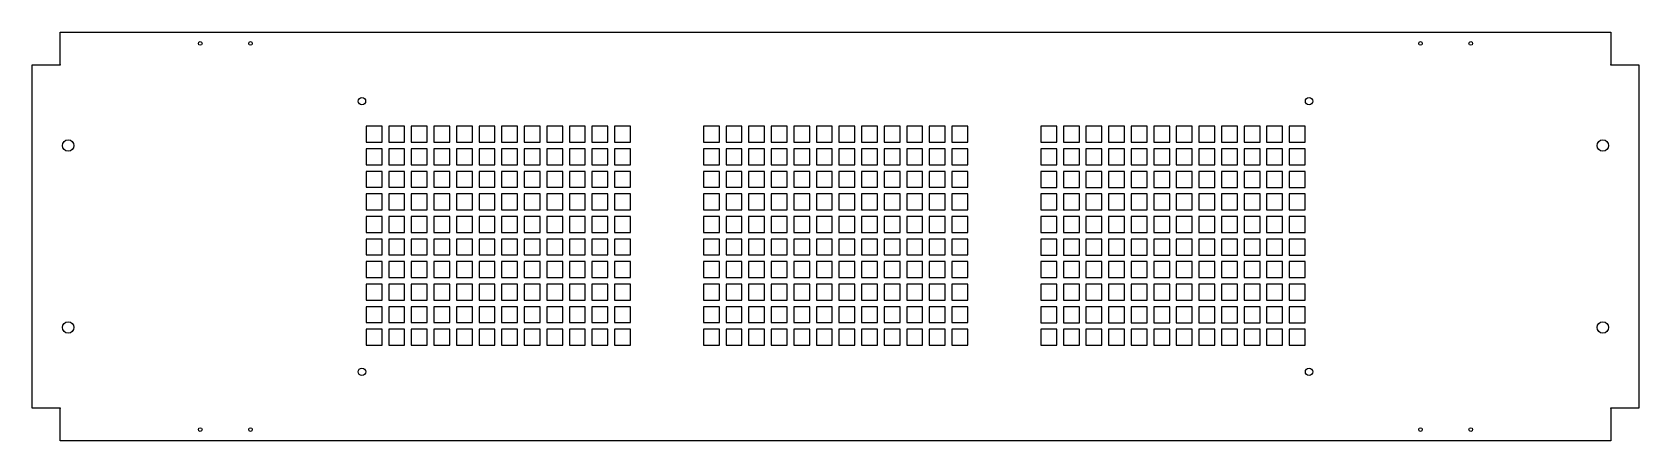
# Model space of a CAD drawing. Header units: inches. Extents: x -22.1 to 22.1, y -5.6 to 5.6.
import ezdxf

# ---------------------------------------------------------------- set-up
doc = ezdxf.new("R2010")
doc.units = ezdxf.units.IN
doc.header["$MEASUREMENT"] = 0

msp = doc.modelspace()

# ---------------------------------------------------------------- linework, layer by layer
at = {"color": 7, "linetype": 'Continuous', "lineweight": 25}
for p, q in [((-21.285, 4.726), (-21.285, 5.619)), ((-21.285, 5.619), (21.285, 5.619)), ((21.285, 5.619), (21.285, 4.726)), ((-22.054, 4.72), (-21.279, 4.72)), ((-22.054, -4.72), (-22.054, 4.72)), ((-21.279, 4.726), (-21.285, 4.726)), ((-21.279, 4.72), (-21.279, 4.726)), ((21.285, 4.726), (21.279, 4.726)), ((21.279, 4.726), (21.279, 4.72)), ((21.279, 4.72), (22.054, 4.72)), ((22.054, 4.72), (22.054, -4.72)), ((-12.448, 3.03), (-12.885, 3.03)), ((-12.885, 3.03), (-12.885, 2.593)), ((-12.448, 2.593), (-12.448, 3.03)), ((-11.828, 3.03), (-12.265, 3.03)), ((-12.265, 3.03), (-12.265, 2.593)), ((-11.828, 2.593), (-11.828, 3.03)), ((-11.208, 3.03), (-11.645, 3.03)), ((-11.645, 3.03), (-11.645, 2.593)), ((-11.208, 2.593), (-11.208, 3.03)), ((-10.588, 3.03), (-11.025, 3.03)), ((-11.025, 3.03), (-11.025, 2.593)), ((-10.588, 2.593), (-10.588, 3.03)), ((-9.968, 3.03), (-10.405, 3.03)), ((-10.405, 3.03), (-10.405, 2.593)), ((-9.968, 2.593), (-9.968, 3.03)), ((-9.348, 3.03), (-9.785, 3.03)), ((-9.785, 3.03), (-9.785, 2.593)), ((-9.348, 2.593), (-9.348, 3.03)), ((-8.728, 3.03), (-9.165, 3.03)), ((-9.165, 3.03), (-9.165, 2.593)), ((-8.728, 2.593), (-8.728, 3.03)), ((-8.108, 3.03), (-8.545, 3.03)), ((-8.545, 3.03), (-8.545, 2.593)), ((-8.108, 2.593), (-8.108, 3.03)), ((-7.488, 3.03), (-7.925, 3.03)), ((-7.925, 3.03), (-7.925, 2.593)), ((-7.488, 2.593), (-7.488, 3.03)), ((-6.868, 3.03), (-7.305, 3.03)), ((-7.305, 3.03), (-7.305, 2.593)), ((-6.868, 2.593), (-6.868, 3.03)), ((-6.248, 3.03), (-6.685, 3.03)), ((-6.685, 3.03), (-6.685, 2.593)), ((-6.248, 2.593), (-6.248, 3.03)), ((-5.628, 3.03), (-6.065, 3.03)), ((-6.065, 3.03), (-6.065, 2.593)), ((-5.628, 2.593), (-5.628, 3.03)), ((-3.188, 3.03), (-3.625, 3.03)), ((-3.625, 3.03), (-3.625, 2.593)), ((-3.188, 2.593), (-3.188, 3.03)), ((-2.568, 3.03), (-3.005, 3.03)), ((-3.005, 3.03), (-3.005, 2.593)), ((-2.568, 2.593), (-2.568, 3.03)), ((-1.948, 3.03), (-2.385, 3.03)), ((-2.385, 3.03), (-2.385, 2.593)), ((-1.948, 2.593), (-1.948, 3.03)), ((-1.328, 3.03), (-1.765, 3.03)), ((-1.765, 3.03), (-1.765, 2.593)), ((-1.328, 2.593), (-1.328, 3.03)), ((-0.708, 3.03), (-1.145, 3.03)), ((-1.145, 3.03), (-1.145, 2.593)), ((-0.708, 2.593), (-0.708, 3.03)), ((-0.088, 3.03), (-0.525, 3.03)), ((-0.525, 3.03), (-0.525, 2.593)), ((-0.088, 2.593), (-0.088, 3.03)), ((0.532, 3.03), (0.095, 3.03)), ((0.095, 3.03), (0.095, 2.593)), ((0.532, 2.593), (0.532, 3.03)), ((1.152, 3.03), (0.715, 3.03)), ((0.715, 3.03), (0.715, 2.593)), ((1.152, 2.593), (1.152, 3.03)), ((1.772, 3.03), (1.335, 3.03)), ((1.335, 3.03), (1.335, 2.593)), ((1.772, 2.593), (1.772, 3.03)), ((2.392, 3.03), (1.955, 3.03)), ((1.955, 3.03), (1.955, 2.593)), ((2.392, 2.593), (2.392, 3.03)), ((3.012, 3.03), (2.575, 3.03)), ((2.575, 3.03), (2.575, 2.593)), ((3.012, 2.593), (3.012, 3.03)), ((3.632, 3.03), (3.195, 3.03)), ((3.195, 3.03), (3.195, 2.593)), ((3.632, 2.593), (3.632, 3.03)), ((5.635, 3.03), (5.635, 2.59)), ((6.075, 3.03), (5.635, 3.03)), ((6.075, 2.59), (6.075, 3.03)), ((6.695, 3.03), (6.255, 3.03)), ((6.255, 3.03), (6.255, 2.59)), ((6.695, 2.59), (6.695, 3.03)), ((7.315, 3.03), (6.875, 3.03)), ((6.875, 3.03), (6.875, 2.59)), ((7.315, 2.59), (7.315, 3.03)), ((7.935, 3.03), (7.495, 3.03)), ((7.495, 3.03), (7.495, 2.59)), ((7.935, 2.59), (7.935, 3.03)), ((8.555, 3.03), (8.115, 3.03)), ((8.115, 3.03), (8.115, 2.59)), ((8.555, 2.59), (8.555, 3.03)), ((9.175, 3.03), (8.735, 3.03)), ((8.735, 3.03), (8.735, 2.59)), ((9.175, 2.59), (9.175, 3.03)), ((9.795, 3.03), (9.355, 3.03)), ((9.355, 3.03), (9.355, 2.59)), ((9.795, 2.59), (9.795, 3.03)), ((10.415, 3.03), (9.975, 3.03)), ((9.975, 3.03), (9.975, 2.59)), ((10.415, 2.59), (10.415, 3.03)), ((11.035, 3.03), (10.595, 3.03)), ((10.595, 3.03), (10.595, 2.59)), ((11.035, 2.59), (11.035, 3.03)), ((11.655, 3.03), (11.215, 3.03)), ((11.215, 3.03), (11.215, 2.59)), ((11.655, 2.59), (11.655, 3.03)), ((12.275, 3.03), (11.835, 3.03)), ((11.835, 3.03), (11.835, 2.59)), ((12.275, 2.59), (12.275, 3.03)), ((12.895, 3.03), (12.455, 3.03)), ((12.455, 3.03), (12.455, 2.59)), ((12.895, 2.59), (12.895, 3.03)), ((-12.885, 2.593), (-12.448, 2.593)), ((-12.448, 2.41), (-12.885, 2.41)), ((-12.885, 2.41), (-12.885, 1.973)), ((-12.448, 1.973), (-12.448, 2.41)), ((-12.265, 2.593), (-11.828, 2.593)), ((-11.828, 2.41), (-12.265, 2.41)), ((-12.265, 2.41), (-12.265, 1.973)), ((-11.828, 1.973), (-11.828, 2.41)), ((-11.645, 2.593), (-11.208, 2.593)), ((-11.208, 2.41), (-11.645, 2.41)), ((-11.645, 2.41), (-11.645, 1.973)), ((-11.208, 1.973), (-11.208, 2.41)), ((-11.025, 2.593), (-10.588, 2.593)), ((-10.588, 2.41), (-11.025, 2.41)), ((-11.025, 2.41), (-11.025, 1.973)), ((-10.588, 1.973), (-10.588, 2.41)), ((-10.405, 2.593), (-9.968, 2.593)), ((-9.968, 2.41), (-10.405, 2.41)), ((-10.405, 2.41), (-10.405, 1.973)), ((-9.968, 1.973), (-9.968, 2.41)), ((-9.785, 2.593), (-9.348, 2.593)), ((-9.348, 2.41), (-9.785, 2.41)), ((-9.785, 2.41), (-9.785, 1.973)), ((-9.348, 1.973), (-9.348, 2.41)), ((-9.165, 2.593), (-8.728, 2.593)), ((-8.728, 2.41), (-9.165, 2.41)), ((-9.165, 2.41), (-9.165, 1.973)), ((-8.728, 1.973), (-8.728, 2.41)), ((-8.545, 2.593), (-8.108, 2.593)), ((-8.108, 2.41), (-8.545, 2.41)), ((-8.545, 2.41), (-8.545, 1.973)), ((-8.108, 1.973), (-8.108, 2.41)), ((-7.925, 2.593), (-7.488, 2.593)), ((-7.488, 2.41), (-7.925, 2.41)), ((-7.925, 2.41), (-7.925, 1.973)), ((-7.488, 1.973), (-7.488, 2.41)), ((-7.305, 2.593), (-6.868, 2.593)), ((-6.868, 2.41), (-7.305, 2.41)), ((-7.305, 2.41), (-7.305, 1.973)), ((-6.868, 1.973), (-6.868, 2.41)), ((-6.685, 2.593), (-6.248, 2.593)), ((-6.248, 2.41), (-6.685, 2.41)), ((-6.685, 2.41), (-6.685, 1.973)), ((-6.248, 1.973), (-6.248, 2.41)), ((-6.065, 2.593), (-5.628, 2.593)), ((-5.628, 2.41), (-6.065, 2.41)), ((-6.065, 2.41), (-6.065, 1.973)), ((-5.628, 1.973), (-5.628, 2.41)), ((-3.625, 2.593), (-3.188, 2.593)), ((-3.188, 2.41), (-3.625, 2.41)), ((-3.625, 2.41), (-3.625, 1.973)), ((-3.188, 1.973), (-3.188, 2.41)), ((-3.005, 2.593), (-2.568, 2.593)), ((-2.568, 2.41), (-3.005, 2.41)), ((-3.005, 2.41), (-3.005, 1.973)), ((-2.568, 1.973), (-2.568, 2.41)), ((-2.385, 2.593), (-1.948, 2.593)), ((-1.948, 2.41), (-2.385, 2.41)), ((-2.385, 2.41), (-2.385, 1.973)), ((-1.948, 1.973), (-1.948, 2.41)), ((-1.765, 2.593), (-1.328, 2.593)), ((-1.328, 2.41), (-1.765, 2.41)), ((-1.765, 2.41), (-1.765, 1.973)), ((-1.328, 1.973), (-1.328, 2.41)), ((-1.145, 2.593), (-0.708, 2.593)), ((-0.708, 2.41), (-1.145, 2.41)), ((-1.145, 2.41), (-1.145, 1.973)), ((-0.708, 1.973), (-0.708, 2.41)), ((-0.525, 2.593), (-0.088, 2.593)), ((-0.088, 2.41), (-0.525, 2.41)), ((-0.525, 2.41), (-0.525, 1.973)), ((-0.088, 1.973), (-0.088, 2.41)), ((0.095, 2.593), (0.532, 2.593)), ((0.532, 2.41), (0.095, 2.41)), ((0.095, 2.41), (0.095, 1.973)), ((0.532, 1.973), (0.532, 2.41)), ((0.715, 2.593), (1.152, 2.593)), ((1.152, 2.41), (0.715, 2.41)), ((0.715, 2.41), (0.715, 1.973)), ((1.152, 1.973), (1.152, 2.41)), ((1.335, 2.593), (1.772, 2.593)), ((1.772, 2.41), (1.335, 2.41)), ((1.335, 2.41), (1.335, 1.973)), ((1.772, 1.973), (1.772, 2.41)), ((1.955, 2.593), (2.392, 2.593)), ((2.392, 2.41), (1.955, 2.41)), ((1.955, 2.41), (1.955, 1.973)), ((2.392, 1.973), (2.392, 2.41)), ((2.575, 2.593), (3.012, 2.593)), ((3.012, 2.41), (2.575, 2.41)), ((2.575, 2.41), (2.575, 1.973)), ((3.012, 1.973), (3.012, 2.41)), ((3.195, 2.593), (3.632, 2.593)), ((3.632, 2.41), (3.195, 2.41)), ((3.195, 2.41), (3.195, 1.973)), ((3.632, 1.973), (3.632, 2.41)), ((5.635, 2.59), (6.075, 2.59)), ((6.075, 2.41), (5.635, 2.41)), ((5.635, 2.41), (5.635, 1.97)), ((6.075, 1.97), (6.075, 2.41)), ((6.255, 2.59), (6.695, 2.59)), ((6.695, 2.41), (6.255, 2.41)), ((6.255, 2.41), (6.255, 1.97)), ((6.695, 1.97), (6.695, 2.41)), ((6.875, 2.59), (7.315, 2.59)), ((7.315, 2.41), (6.875, 2.41)), ((6.875, 2.41), (6.875, 1.97)), ((7.315, 1.97), (7.315, 2.41)), ((7.495, 2.59), (7.935, 2.59)), ((7.935, 2.41), (7.495, 2.41)), ((7.495, 2.41), (7.495, 1.97)), ((7.935, 1.97), (7.935, 2.41)), ((8.115, 2.59), (8.555, 2.59)), ((8.555, 2.41), (8.115, 2.41)), ((8.115, 2.41), (8.115, 1.97)), ((8.555, 1.97), (8.555, 2.41)), ((8.735, 2.59), (9.175, 2.59)), ((9.175, 2.41), (8.735, 2.41)), ((8.735, 2.41), (8.735, 1.97)), ((9.175, 1.97), (9.175, 2.41)), ((9.355, 2.59), (9.795, 2.59)), ((9.795, 2.41), (9.355, 2.41)), ((9.355, 2.41), (9.355, 1.97)), ((9.795, 1.97), (9.795, 2.41)), ((9.975, 2.59), (10.415, 2.59)), ((10.415, 2.41), (9.975, 2.41)), ((9.975, 2.41), (9.975, 1.97)), ((10.415, 1.97), (10.415, 2.41)), ((10.595, 2.59), (11.035, 2.59)), ((11.035, 2.41), (10.595, 2.41)), ((10.595, 2.41), (10.595, 1.97)), ((11.035, 1.97), (11.035, 2.41)), ((11.215, 2.59), (11.655, 2.59)), ((11.655, 2.41), (11.215, 2.41)), ((11.215, 2.41), (11.215, 1.97)), ((11.655, 1.97), (11.655, 2.41)), ((11.835, 2.59), (12.275, 2.59)), ((12.275, 2.41), (11.835, 2.41)), ((11.835, 2.41), (11.835, 1.97)), ((12.275, 1.97), (12.275, 2.41)), ((12.455, 2.59), (12.895, 2.59)), ((12.895, 2.41), (12.455, 2.41)), ((12.455, 2.41), (12.455, 1.97)), ((12.895, 1.97), (12.895, 2.41)), ((-12.885, 1.973), (-12.448, 1.973)), ((-12.448, 1.79), (-12.885, 1.79)), ((-12.885, 1.79), (-12.885, 1.353)), ((-12.448, 1.353), (-12.448, 1.79)), ((-12.265, 1.973), (-11.828, 1.973)), ((-11.828, 1.79), (-12.265, 1.79)), ((-12.265, 1.79), (-12.265, 1.353)), ((-11.828, 1.353), (-11.828, 1.79)), ((-11.645, 1.973), (-11.208, 1.973)), ((-11.208, 1.79), (-11.645, 1.79)), ((-11.645, 1.79), (-11.645, 1.353)), ((-11.208, 1.353), (-11.208, 1.79)), ((-11.025, 1.973), (-10.588, 1.973)), ((-10.588, 1.79), (-11.025, 1.79)), ((-11.025, 1.79), (-11.025, 1.353)), ((-10.588, 1.353), (-10.588, 1.79)), ((-10.405, 1.973), (-9.968, 1.973)), ((-9.968, 1.79), (-10.405, 1.79)), ((-10.405, 1.79), (-10.405, 1.353)), ((-9.968, 1.353), (-9.968, 1.79)), ((-9.785, 1.973), (-9.348, 1.973)), ((-9.348, 1.79), (-9.785, 1.79)), ((-9.785, 1.79), (-9.785, 1.353)), ((-9.348, 1.353), (-9.348, 1.79)), ((-9.165, 1.973), (-8.728, 1.973)), ((-8.728, 1.79), (-9.165, 1.79)), ((-9.165, 1.79), (-9.165, 1.353)), ((-8.728, 1.353), (-8.728, 1.79)), ((-8.545, 1.973), (-8.108, 1.973)), ((-8.108, 1.79), (-8.545, 1.79)), ((-8.545, 1.79), (-8.545, 1.353)), ((-8.108, 1.353), (-8.108, 1.79)), ((-7.925, 1.973), (-7.488, 1.973)), ((-7.488, 1.79), (-7.925, 1.79)), ((-7.925, 1.79), (-7.925, 1.353)), ((-7.488, 1.353), (-7.488, 1.79)), ((-7.305, 1.973), (-6.868, 1.973)), ((-6.868, 1.79), (-7.305, 1.79)), ((-7.305, 1.79), (-7.305, 1.353)), ((-6.868, 1.353), (-6.868, 1.79)), ((-6.685, 1.973), (-6.248, 1.973)), ((-6.248, 1.79), (-6.685, 1.79)), ((-6.685, 1.79), (-6.685, 1.353)), ((-6.248, 1.353), (-6.248, 1.79)), ((-6.065, 1.973), (-5.628, 1.973)), ((-5.628, 1.79), (-6.065, 1.79)), ((-6.065, 1.79), (-6.065, 1.353)), ((-5.628, 1.353), (-5.628, 1.79)), ((-3.625, 1.973), (-3.188, 1.973)), ((-3.188, 1.79), (-3.625, 1.79)), ((-3.625, 1.79), (-3.625, 1.353)), ((-3.188, 1.353), (-3.188, 1.79)), ((-3.005, 1.973), (-2.568, 1.973)), ((-2.568, 1.79), (-3.005, 1.79)), ((-3.005, 1.79), (-3.005, 1.353)), ((-2.568, 1.353), (-2.568, 1.79)), ((-2.385, 1.973), (-1.948, 1.973)), ((-1.948, 1.79), (-2.385, 1.79)), ((-2.385, 1.79), (-2.385, 1.353)), ((-1.948, 1.353), (-1.948, 1.79)), ((-1.765, 1.973), (-1.328, 1.973)), ((-1.328, 1.79), (-1.765, 1.79)), ((-1.765, 1.79), (-1.765, 1.353)), ((-1.328, 1.353), (-1.328, 1.79)), ((-1.145, 1.973), (-0.708, 1.973)), ((-0.708, 1.79), (-1.145, 1.79)), ((-1.145, 1.79), (-1.145, 1.353)), ((-0.708, 1.353), (-0.708, 1.79)), ((-0.525, 1.973), (-0.088, 1.973)), ((-0.088, 1.79), (-0.525, 1.79)), ((-0.525, 1.79), (-0.525, 1.353)), ((-0.088, 1.353), (-0.088, 1.79)), ((0.095, 1.973), (0.532, 1.973)), ((0.532, 1.79), (0.095, 1.79)), ((0.095, 1.79), (0.095, 1.353)), ((0.532, 1.353), (0.532, 1.79)), ((0.715, 1.973), (1.152, 1.973)), ((1.152, 1.79), (0.715, 1.79)), ((0.715, 1.79), (0.715, 1.353)), ((1.152, 1.353), (1.152, 1.79)), ((1.335, 1.973), (1.772, 1.973)), ((1.772, 1.79), (1.335, 1.79)), ((1.335, 1.79), (1.335, 1.353)), ((1.772, 1.353), (1.772, 1.79)), ((1.955, 1.973), (2.392, 1.973)), ((2.392, 1.79), (1.955, 1.79)), ((1.955, 1.79), (1.955, 1.353)), ((2.392, 1.353), (2.392, 1.79)), ((2.575, 1.973), (3.012, 1.973)), ((3.012, 1.79), (2.575, 1.79)), ((2.575, 1.79), (2.575, 1.353)), ((3.012, 1.353), (3.012, 1.79)), ((3.195, 1.973), (3.632, 1.973)), ((3.632, 1.79), (3.195, 1.79)), ((3.195, 1.79), (3.195, 1.353)), ((3.632, 1.353), (3.632, 1.79)), ((5.635, 1.97), (6.075, 1.97)), ((6.075, 1.79), (5.635, 1.79)), ((5.635, 1.79), (5.635, 1.35)), ((6.075, 1.35), (6.075, 1.79)), ((6.255, 1.97), (6.695, 1.97)), ((6.695, 1.79), (6.255, 1.79)), ((6.255, 1.79), (6.255, 1.35)), ((6.695, 1.35), (6.695, 1.79)), ((6.875, 1.97), (7.315, 1.97)), ((7.315, 1.79), (6.875, 1.79)), ((6.875, 1.79), (6.875, 1.35)), ((7.315, 1.35), (7.315, 1.79)), ((7.495, 1.97), (7.935, 1.97)), ((7.935, 1.79), (7.495, 1.79)), ((7.495, 1.79), (7.495, 1.35)), ((7.935, 1.35), (7.935, 1.79)), ((8.115, 1.97), (8.555, 1.97)), ((8.555, 1.79), (8.115, 1.79)), ((8.115, 1.79), (8.115, 1.35)), ((8.555, 1.35), (8.555, 1.79)), ((8.735, 1.97), (9.175, 1.97)), ((9.175, 1.79), (8.735, 1.79)), ((8.735, 1.79), (8.735, 1.35)), ((9.175, 1.35), (9.175, 1.79)), ((9.355, 1.97), (9.795, 1.97)), ((9.795, 1.79), (9.355, 1.79)), ((9.355, 1.79), (9.355, 1.35)), ((9.795, 1.35), (9.795, 1.79)), ((9.975, 1.97), (10.415, 1.97)), ((10.415, 1.79), (9.975, 1.79)), ((9.975, 1.79), (9.975, 1.35)), ((10.415, 1.35), (10.415, 1.79)), ((10.595, 1.97), (11.035, 1.97)), ((11.035, 1.79), (10.595, 1.79)), ((10.595, 1.79), (10.595, 1.35)), ((11.035, 1.35), (11.035, 1.79)), ((11.215, 1.97), (11.655, 1.97)), ((11.655, 1.79), (11.215, 1.79)), ((11.215, 1.79), (11.215, 1.35)), ((11.655, 1.35), (11.655, 1.79)), ((11.835, 1.97), (12.275, 1.97)), ((12.275, 1.79), (11.835, 1.79)), ((11.835, 1.79), (11.835, 1.35)), ((12.275, 1.35), (12.275, 1.79)), ((12.455, 1.97), (12.895, 1.97)), ((12.895, 1.79), (12.455, 1.79)), ((12.455, 1.79), (12.455, 1.35)), ((12.895, 1.35), (12.895, 1.79)), ((-12.885, 1.353), (-12.448, 1.353)), ((-12.265, 1.353), (-11.828, 1.353)), ((-11.645, 1.353), (-11.208, 1.353)), ((-11.025, 1.353), (-10.588, 1.353)), ((-10.405, 1.353), (-9.968, 1.353)), ((-9.785, 1.353), (-9.348, 1.353)), ((-9.165, 1.353), (-8.728, 1.353)), ((-8.545, 1.353), (-8.108, 1.353)), ((-7.925, 1.353), (-7.488, 1.353)), ((-7.305, 1.353), (-6.868, 1.353)), ((-6.685, 1.353), (-6.248, 1.353)), ((-6.065, 1.353), (-5.628, 1.353)), ((-3.625, 1.353), (-3.188, 1.353)), ((-3.005, 1.353), (-2.568, 1.353)), ((-2.385, 1.353), (-1.948, 1.353)), ((-1.765, 1.353), (-1.328, 1.353)), ((-1.145, 1.353), (-0.708, 1.353)), ((-0.525, 1.353), (-0.088, 1.353)), ((0.095, 1.353), (0.532, 1.353)), ((0.715, 1.353), (1.152, 1.353)), ((1.335, 1.353), (1.772, 1.353)), ((1.955, 1.353), (2.392, 1.353)), ((2.575, 1.353), (3.012, 1.353)), ((3.195, 1.353), (3.632, 1.353)), ((5.635, 1.35), (6.075, 1.35)), ((6.255, 1.35), (6.695, 1.35)), ((6.875, 1.35), (7.315, 1.35)), ((7.495, 1.35), (7.935, 1.35)), ((8.115, 1.35), (8.555, 1.35)), ((8.735, 1.35), (9.175, 1.35)), ((9.355, 1.35), (9.795, 1.35)), ((9.975, 1.35), (10.415, 1.35)), ((10.595, 1.35), (11.035, 1.35)), ((11.215, 1.35), (11.655, 1.35)), ((11.835, 1.35), (12.275, 1.35)), ((12.455, 1.35), (12.895, 1.35)), ((-12.448, 1.17), (-12.885, 1.17)), ((-12.885, 1.17), (-12.885, 0.733)), ((-12.448, 0.733), (-12.448, 1.17)), ((-11.828, 1.17), (-12.265, 1.17)), ((-12.265, 1.17), (-12.265, 0.733)), ((-11.828, 0.733), (-11.828, 1.17)), ((-11.208, 1.17), (-11.645, 1.17)), ((-11.645, 1.17), (-11.645, 0.733)), ((-11.208, 0.733), (-11.208, 1.17)), ((-10.588, 1.17), (-11.025, 1.17)), ((-11.025, 1.17), (-11.025, 0.733)), ((-10.588, 0.733), (-10.588, 1.17)), ((-9.968, 1.17), (-10.405, 1.17)), ((-10.405, 1.17), (-10.405, 0.733)), ((-9.968, 0.733), (-9.968, 1.17)), ((-9.348, 1.17), (-9.785, 1.17)), ((-9.785, 1.17), (-9.785, 0.733)), ((-9.348, 0.733), (-9.348, 1.17)), ((-8.728, 1.17), (-9.165, 1.17)), ((-9.165, 1.17), (-9.165, 0.733)), ((-8.728, 0.733), (-8.728, 1.17)), ((-8.108, 1.17), (-8.545, 1.17)), ((-8.545, 1.17), (-8.545, 0.733)), ((-8.108, 0.733), (-8.108, 1.17)), ((-7.488, 1.17), (-7.925, 1.17)), ((-7.925, 1.17), (-7.925, 0.733)), ((-7.488, 0.733), (-7.488, 1.17)), ((-6.868, 1.17), (-7.305, 1.17)), ((-7.305, 1.17), (-7.305, 0.733)), ((-6.868, 0.733), (-6.868, 1.17)), ((-6.248, 1.17), (-6.685, 1.17)), ((-6.685, 1.17), (-6.685, 0.733)), ((-6.248, 0.733), (-6.248, 1.17)), ((-5.628, 1.17), (-6.065, 1.17)), ((-6.065, 1.17), (-6.065, 0.733)), ((-5.628, 0.733), (-5.628, 1.17)), ((-3.188, 1.17), (-3.625, 1.17)), ((-3.625, 1.17), (-3.625, 0.733)), ((-3.188, 0.733), (-3.188, 1.17)), ((-2.568, 1.17), (-3.005, 1.17)), ((-3.005, 1.17), (-3.005, 0.733)), ((-2.568, 0.733), (-2.568, 1.17)), ((-1.948, 1.17), (-2.385, 1.17)), ((-2.385, 1.17), (-2.385, 0.733)), ((-1.948, 0.733), (-1.948, 1.17)), ((-1.328, 1.17), (-1.765, 1.17)), ((-1.765, 1.17), (-1.765, 0.733)), ((-1.328, 0.733), (-1.328, 1.17)), ((-0.708, 1.17), (-1.145, 1.17)), ((-1.145, 1.17), (-1.145, 0.733)), ((-0.708, 0.733), (-0.708, 1.17)), ((-0.088, 1.17), (-0.525, 1.17)), ((-0.525, 1.17), (-0.525, 0.733)), ((-0.088, 0.733), (-0.088, 1.17)), ((0.532, 1.17), (0.095, 1.17)), ((0.095, 1.17), (0.095, 0.733)), ((0.532, 0.733), (0.532, 1.17)), ((1.152, 1.17), (0.715, 1.17)), ((0.715, 1.17), (0.715, 0.733)), ((1.152, 0.733), (1.152, 1.17)), ((1.772, 1.17), (1.335, 1.17)), ((1.335, 1.17), (1.335, 0.733)), ((1.772, 0.733), (1.772, 1.17)), ((2.392, 1.17), (1.955, 1.17)), ((1.955, 1.17), (1.955, 0.733)), ((2.392, 0.733), (2.392, 1.17)), ((3.012, 1.17), (2.575, 1.17)), ((2.575, 1.17), (2.575, 0.733)), ((3.012, 0.733), (3.012, 1.17)), ((3.632, 1.17), (3.195, 1.17)), ((3.195, 1.17), (3.195, 0.733)), ((3.632, 0.733), (3.632, 1.17)), ((6.075, 1.17), (5.635, 1.17)), ((5.635, 1.17), (5.635, 0.73)), ((6.075, 0.73), (6.075, 1.17)), ((6.695, 1.17), (6.255, 1.17)), ((6.255, 1.17), (6.255, 0.73)), ((6.695, 0.73), (6.695, 1.17)), ((7.315, 1.17), (6.875, 1.17)), ((6.875, 1.17), (6.875, 0.73)), ((7.315, 0.73), (7.315, 1.17)), ((7.935, 1.17), (7.495, 1.17)), ((7.495, 1.17), (7.495, 0.73)), ((7.935, 0.73), (7.935, 1.17)), ((8.555, 1.17), (8.115, 1.17)), ((8.115, 1.17), (8.115, 0.73)), ((8.555, 0.73), (8.555, 1.17)), ((9.175, 1.17), (8.735, 1.17)), ((8.735, 1.17), (8.735, 0.73)), ((9.175, 0.73), (9.175, 1.17)), ((9.795, 1.17), (9.355, 1.17)), ((9.355, 1.17), (9.355, 0.73)), ((9.795, 0.73), (9.795, 1.17)), ((10.415, 1.17), (9.975, 1.17)), ((9.975, 1.17), (9.975, 0.73)), ((10.415, 0.73), (10.415, 1.17)), ((11.035, 1.17), (10.595, 1.17)), ((10.595, 1.17), (10.595, 0.73)), ((11.035, 0.73), (11.035, 1.17)), ((11.655, 1.17), (11.215, 1.17)), ((11.215, 1.17), (11.215, 0.73)), ((11.655, 0.73), (11.655, 1.17)), ((12.275, 1.17), (11.835, 1.17)), ((11.835, 1.17), (11.835, 0.73)), ((12.275, 0.73), (12.275, 1.17)), ((12.895, 1.17), (12.455, 1.17)), ((12.455, 1.17), (12.455, 0.73)), ((12.895, 0.73), (12.895, 1.17)), ((-12.885, 0.733), (-12.448, 0.733)), ((-12.448, 0.55), (-12.885, 0.55)), ((-12.885, 0.55), (-12.885, 0.113)), ((-12.448, 0.113), (-12.448, 0.55)), ((-12.265, 0.733), (-11.828, 0.733)), ((-11.828, 0.55), (-12.265, 0.55)), ((-12.265, 0.55), (-12.265, 0.113)), ((-11.828, 0.113), (-11.828, 0.55)), ((-11.645, 0.733), (-11.208, 0.733)), ((-11.208, 0.55), (-11.645, 0.55)), ((-11.645, 0.55), (-11.645, 0.113)), ((-11.208, 0.113), (-11.208, 0.55)), ((-11.025, 0.733), (-10.588, 0.733)), ((-10.588, 0.55), (-11.025, 0.55)), ((-11.025, 0.55), (-11.025, 0.113)), ((-10.588, 0.113), (-10.588, 0.55)), ((-10.405, 0.733), (-9.968, 0.733)), ((-9.968, 0.55), (-10.405, 0.55)), ((-10.405, 0.55), (-10.405, 0.113)), ((-9.968, 0.113), (-9.968, 0.55)), ((-9.785, 0.733), (-9.348, 0.733)), ((-9.348, 0.55), (-9.785, 0.55)), ((-9.785, 0.55), (-9.785, 0.113)), ((-9.348, 0.113), (-9.348, 0.55)), ((-9.165, 0.733), (-8.728, 0.733)), ((-8.728, 0.55), (-9.165, 0.55)), ((-9.165, 0.55), (-9.165, 0.113)), ((-8.728, 0.113), (-8.728, 0.55)), ((-8.545, 0.733), (-8.108, 0.733)), ((-8.108, 0.55), (-8.545, 0.55)), ((-8.545, 0.55), (-8.545, 0.113)), ((-8.108, 0.113), (-8.108, 0.55)), ((-7.925, 0.733), (-7.488, 0.733)), ((-7.488, 0.55), (-7.925, 0.55)), ((-7.925, 0.55), (-7.925, 0.113)), ((-7.488, 0.113), (-7.488, 0.55)), ((-7.305, 0.733), (-6.868, 0.733)), ((-6.868, 0.55), (-7.305, 0.55)), ((-7.305, 0.55), (-7.305, 0.113)), ((-6.868, 0.113), (-6.868, 0.55)), ((-6.685, 0.733), (-6.248, 0.733)), ((-6.248, 0.55), (-6.685, 0.55)), ((-6.685, 0.55), (-6.685, 0.113)), ((-6.248, 0.113), (-6.248, 0.55)), ((-6.065, 0.733), (-5.628, 0.733)), ((-5.628, 0.55), (-6.065, 0.55)), ((-6.065, 0.55), (-6.065, 0.113)), ((-5.628, 0.113), (-5.628, 0.55)), ((-3.625, 0.733), (-3.188, 0.733)), ((-3.188, 0.55), (-3.625, 0.55)), ((-3.625, 0.55), (-3.625, 0.113)), ((-3.188, 0.113), (-3.188, 0.55)), ((-3.005, 0.733), (-2.568, 0.733)), ((-2.568, 0.55), (-3.005, 0.55)), ((-3.005, 0.55), (-3.005, 0.113)), ((-2.568, 0.113), (-2.568, 0.55)), ((-2.385, 0.733), (-1.948, 0.733)), ((-1.948, 0.55), (-2.385, 0.55)), ((-2.385, 0.55), (-2.385, 0.113)), ((-1.948, 0.113), (-1.948, 0.55)), ((-1.765, 0.733), (-1.328, 0.733)), ((-1.328, 0.55), (-1.765, 0.55)), ((-1.765, 0.55), (-1.765, 0.113)), ((-1.328, 0.113), (-1.328, 0.55)), ((-1.145, 0.733), (-0.708, 0.733)), ((-0.708, 0.55), (-1.145, 0.55)), ((-1.145, 0.55), (-1.145, 0.113)), ((-0.708, 0.113), (-0.708, 0.55)), ((-0.525, 0.733), (-0.088, 0.733)), ((-0.088, 0.55), (-0.525, 0.55)), ((-0.525, 0.55), (-0.525, 0.113)), ((-0.088, 0.113), (-0.088, 0.55)), ((0.095, 0.733), (0.532, 0.733)), ((0.532, 0.55), (0.095, 0.55)), ((0.095, 0.55), (0.095, 0.113)), ((0.532, 0.113), (0.532, 0.55)), ((0.715, 0.733), (1.152, 0.733)), ((1.152, 0.55), (0.715, 0.55)), ((0.715, 0.55), (0.715, 0.113)), ((1.152, 0.113), (1.152, 0.55)), ((1.335, 0.733), (1.772, 0.733)), ((1.772, 0.55), (1.335, 0.55)), ((1.335, 0.55), (1.335, 0.113)), ((1.772, 0.113), (1.772, 0.55)), ((1.955, 0.733), (2.392, 0.733)), ((2.392, 0.55), (1.955, 0.55)), ((1.955, 0.55), (1.955, 0.113)), ((2.392, 0.113), (2.392, 0.55)), ((2.575, 0.733), (3.012, 0.733)), ((3.012, 0.55), (2.575, 0.55)), ((2.575, 0.55), (2.575, 0.113)), ((3.012, 0.113), (3.012, 0.55)), ((3.195, 0.733), (3.632, 0.733)), ((3.632, 0.55), (3.195, 0.55)), ((3.195, 0.55), (3.195, 0.113)), ((3.632, 0.113), (3.632, 0.55)), ((5.635, 0.73), (6.075, 0.73)), ((6.075, 0.55), (5.635, 0.55)), ((5.635, 0.55), (5.635, 0.11)), ((6.075, 0.11), (6.075, 0.55)), ((6.255, 0.73), (6.695, 0.73)), ((6.695, 0.55), (6.255, 0.55)), ((6.255, 0.55), (6.255, 0.11)), ((6.695, 0.11), (6.695, 0.55)), ((6.875, 0.73), (7.315, 0.73)), ((7.315, 0.55), (6.875, 0.55)), ((6.875, 0.55), (6.875, 0.11)), ((7.315, 0.11), (7.315, 0.55)), ((7.495, 0.73), (7.935, 0.73)), ((7.935, 0.55), (7.495, 0.55)), ((7.495, 0.55), (7.495, 0.11)), ((7.935, 0.11), (7.935, 0.55)), ((8.115, 0.73), (8.555, 0.73)), ((8.555, 0.55), (8.115, 0.55)), ((8.115, 0.55), (8.115, 0.11)), ((8.555, 0.11), (8.555, 0.55)), ((8.735, 0.73), (9.175, 0.73)), ((9.175, 0.55), (8.735, 0.55)), ((8.735, 0.55), (8.735, 0.11)), ((9.175, 0.11), (9.175, 0.55)), ((9.355, 0.73), (9.795, 0.73)), ((9.795, 0.55), (9.355, 0.55)), ((9.355, 0.55), (9.355, 0.11)), ((9.795, 0.11), (9.795, 0.55)), ((9.975, 0.73), (10.415, 0.73)), ((10.415, 0.55), (9.975, 0.55)), ((9.975, 0.55), (9.975, 0.11)), ((10.415, 0.11), (10.415, 0.55)), ((10.595, 0.73), (11.035, 0.73)), ((11.035, 0.55), (10.595, 0.55)), ((10.595, 0.55), (10.595, 0.11)), ((11.035, 0.11), (11.035, 0.55)), ((11.215, 0.73), (11.655, 0.73)), ((11.655, 0.55), (11.215, 0.55)), ((11.215, 0.55), (11.215, 0.11)), ((11.655, 0.11), (11.655, 0.55)), ((11.835, 0.73), (12.275, 0.73)), ((12.275, 0.55), (11.835, 0.55)), ((11.835, 0.55), (11.835, 0.11)), ((12.275, 0.11), (12.275, 0.55)), ((12.455, 0.73), (12.895, 0.73)), ((12.895, 0.55), (12.455, 0.55)), ((12.455, 0.55), (12.455, 0.11)), ((12.895, 0.11), (12.895, 0.55)), ((-12.885, 0.113), (-12.448, 0.113)), ((-12.265, 0.113), (-11.828, 0.113)), ((-11.645, 0.113), (-11.208, 0.113)), ((-11.025, 0.113), (-10.588, 0.113)), ((-10.405, 0.113), (-9.968, 0.113)), ((-9.785, 0.113), (-9.348, 0.113)), ((-9.165, 0.113), (-8.728, 0.113)), ((-8.545, 0.113), (-8.108, 0.113)), ((-7.925, 0.113), (-7.488, 0.113)), ((-7.305, 0.113), (-6.868, 0.113)), ((-6.685, 0.113), (-6.248, 0.113)), ((-6.065, 0.113), (-5.628, 0.113)), ((-3.625, 0.113), (-3.188, 0.113)), ((-3.005, 0.113), (-2.568, 0.113)), ((-2.385, 0.113), (-1.948, 0.113)), ((-1.765, 0.113), (-1.328, 0.113)), ((-1.145, 0.113), (-0.708, 0.113)), ((-0.525, 0.113), (-0.088, 0.113)), ((0.095, 0.113), (0.532, 0.113)), ((0.715, 0.113), (1.152, 0.113)), ((1.335, 0.113), (1.772, 0.113)), ((1.955, 0.113), (2.392, 0.113)), ((2.575, 0.113), (3.012, 0.113)), ((3.195, 0.113), (3.632, 0.113)), ((5.635, 0.11), (6.075, 0.11)), ((6.255, 0.11), (6.695, 0.11)), ((6.875, 0.11), (7.315, 0.11)), ((7.495, 0.11), (7.935, 0.11)), ((8.115, 0.11), (8.555, 0.11)), ((8.735, 0.11), (9.175, 0.11)), ((9.355, 0.11), (9.795, 0.11)), ((9.975, 0.11), (10.415, 0.11)), ((10.595, 0.11), (11.035, 0.11)), ((11.215, 0.11), (11.655, 0.11)), ((11.835, 0.11), (12.275, 0.11)), ((12.455, 0.11), (12.895, 0.11)), ((-12.448, -0.07), (-12.885, -0.07)), ((-12.885, -0.07), (-12.885, -0.507)), ((-12.448, -0.507), (-12.448, -0.07)), ((-11.828, -0.07), (-12.265, -0.07)), ((-12.265, -0.07), (-12.265, -0.507)), ((-11.828, -0.507), (-11.828, -0.07)), ((-11.208, -0.07), (-11.645, -0.07)), ((-11.645, -0.07), (-11.645, -0.507)), ((-11.208, -0.507), (-11.208, -0.07)), ((-10.588, -0.07), (-11.025, -0.07)), ((-11.025, -0.07), (-11.025, -0.507)), ((-10.588, -0.507), (-10.588, -0.07)), ((-9.968, -0.07), (-10.405, -0.07)), ((-10.405, -0.07), (-10.405, -0.507)), ((-9.968, -0.507), (-9.968, -0.07)), ((-9.348, -0.07), (-9.785, -0.07)), ((-9.785, -0.07), (-9.785, -0.507)), ((-9.348, -0.507), (-9.348, -0.07)), ((-8.728, -0.07), (-9.165, -0.07)), ((-9.165, -0.07), (-9.165, -0.507)), ((-8.728, -0.507), (-8.728, -0.07)), ((-8.108, -0.07), (-8.545, -0.07)), ((-8.545, -0.07), (-8.545, -0.507)), ((-8.108, -0.507), (-8.108, -0.07)), ((-7.488, -0.07), (-7.925, -0.07)), ((-7.925, -0.07), (-7.925, -0.507)), ((-7.488, -0.507), (-7.488, -0.07)), ((-6.868, -0.07), (-7.305, -0.07)), ((-7.305, -0.07), (-7.305, -0.507)), ((-6.868, -0.507), (-6.868, -0.07)), ((-6.248, -0.07), (-6.685, -0.07)), ((-6.685, -0.07), (-6.685, -0.507)), ((-6.248, -0.507), (-6.248, -0.07)), ((-5.628, -0.07), (-6.065, -0.07)), ((-6.065, -0.07), (-6.065, -0.507)), ((-5.628, -0.507), (-5.628, -0.07)), ((-3.188, -0.07), (-3.625, -0.07)), ((-3.625, -0.07), (-3.625, -0.507)), ((-3.188, -0.507), (-3.188, -0.07)), ((-2.568, -0.07), (-3.005, -0.07)), ((-3.005, -0.07), (-3.005, -0.507)), ((-2.568, -0.507), (-2.568, -0.07)), ((-1.948, -0.07), (-2.385, -0.07)), ((-2.385, -0.07), (-2.385, -0.507)), ((-1.948, -0.507), (-1.948, -0.07)), ((-1.328, -0.07), (-1.765, -0.07)), ((-1.765, -0.07), (-1.765, -0.507)), ((-1.328, -0.507), (-1.328, -0.07)), ((-0.708, -0.07), (-1.145, -0.07)), ((-1.145, -0.07), (-1.145, -0.507)), ((-0.708, -0.507), (-0.708, -0.07)), ((-0.088, -0.07), (-0.525, -0.07)), ((-0.525, -0.07), (-0.525, -0.507)), ((-0.088, -0.507), (-0.088, -0.07)), ((0.532, -0.07), (0.095, -0.07)), ((0.095, -0.07), (0.095, -0.507)), ((0.532, -0.507), (0.532, -0.07)), ((1.152, -0.07), (0.715, -0.07)), ((0.715, -0.07), (0.715, -0.507)), ((1.152, -0.507), (1.152, -0.07)), ((1.772, -0.07), (1.335, -0.07)), ((1.335, -0.07), (1.335, -0.507)), ((1.772, -0.507), (1.772, -0.07)), ((2.392, -0.07), (1.955, -0.07)), ((1.955, -0.07), (1.955, -0.507)), ((2.392, -0.507), (2.392, -0.07)), ((3.012, -0.07), (2.575, -0.07)), ((2.575, -0.07), (2.575, -0.507)), ((3.012, -0.507), (3.012, -0.07)), ((3.632, -0.07), (3.195, -0.07)), ((3.195, -0.07), (3.195, -0.507)), ((3.632, -0.507), (3.632, -0.07)), ((6.075, -0.07), (5.635, -0.07)), ((5.635, -0.07), (5.635, -0.51)), ((6.075, -0.51), (6.075, -0.07)), ((6.695, -0.07), (6.255, -0.07)), ((6.255, -0.07), (6.255, -0.51)), ((6.695, -0.51), (6.695, -0.07)), ((7.315, -0.07), (6.875, -0.07)), ((6.875, -0.07), (6.875, -0.51)), ((7.315, -0.51), (7.315, -0.07)), ((7.935, -0.07), (7.495, -0.07)), ((7.495, -0.07), (7.495, -0.51)), ((7.935, -0.51), (7.935, -0.07)), ((8.555, -0.07), (8.115, -0.07)), ((8.115, -0.07), (8.115, -0.51)), ((8.555, -0.51), (8.555, -0.07)), ((9.175, -0.07), (8.735, -0.07)), ((8.735, -0.07), (8.735, -0.51)), ((9.175, -0.51), (9.175, -0.07)), ((9.795, -0.07), (9.355, -0.07)), ((9.355, -0.07), (9.355, -0.51)), ((9.795, -0.51), (9.795, -0.07)), ((10.415, -0.07), (9.975, -0.07)), ((9.975, -0.07), (9.975, -0.51)), ((10.415, -0.51), (10.415, -0.07)), ((11.035, -0.07), (10.595, -0.07)), ((10.595, -0.07), (10.595, -0.51)), ((11.035, -0.51), (11.035, -0.07)), ((11.655, -0.07), (11.215, -0.07)), ((11.215, -0.07), (11.215, -0.51)), ((11.655, -0.51), (11.655, -0.07)), ((12.275, -0.07), (11.835, -0.07)), ((11.835, -0.07), (11.835, -0.51)), ((12.275, -0.51), (12.275, -0.07)), ((12.895, -0.07), (12.455, -0.07)), ((12.455, -0.07), (12.455, -0.51)), ((12.895, -0.51), (12.895, -0.07)), ((-12.885, -0.507), (-12.448, -0.507)), ((-12.448, -0.69), (-12.885, -0.69)), ((-12.885, -0.69), (-12.885, -1.127)), ((-12.448, -1.127), (-12.448, -0.69)), ((-12.265, -0.507), (-11.828, -0.507)), ((-11.828, -0.69), (-12.265, -0.69)), ((-12.265, -0.69), (-12.265, -1.127)), ((-11.828, -1.127), (-11.828, -0.69)), ((-11.645, -0.507), (-11.208, -0.507)), ((-11.208, -0.69), (-11.645, -0.69)), ((-11.645, -0.69), (-11.645, -1.127)), ((-11.208, -1.127), (-11.208, -0.69)), ((-11.025, -0.507), (-10.588, -0.507)), ((-10.588, -0.69), (-11.025, -0.69)), ((-11.025, -0.69), (-11.025, -1.127)), ((-10.588, -1.127), (-10.588, -0.69)), ((-10.405, -0.507), (-9.968, -0.507)), ((-9.968, -0.69), (-10.405, -0.69)), ((-10.405, -0.69), (-10.405, -1.127)), ((-9.968, -1.127), (-9.968, -0.69)), ((-9.785, -0.507), (-9.348, -0.507)), ((-9.348, -0.69), (-9.785, -0.69)), ((-9.785, -0.69), (-9.785, -1.127)), ((-9.348, -1.127), (-9.348, -0.69)), ((-9.165, -0.507), (-8.728, -0.507)), ((-8.728, -0.69), (-9.165, -0.69)), ((-9.165, -0.69), (-9.165, -1.127)), ((-8.728, -1.127), (-8.728, -0.69)), ((-8.545, -0.507), (-8.108, -0.507)), ((-8.108, -0.69), (-8.545, -0.69)), ((-8.545, -0.69), (-8.545, -1.127)), ((-8.108, -1.127), (-8.108, -0.69)), ((-7.925, -0.507), (-7.488, -0.507)), ((-7.488, -0.69), (-7.925, -0.69)), ((-7.925, -0.69), (-7.925, -1.127)), ((-7.488, -1.127), (-7.488, -0.69)), ((-7.305, -0.507), (-6.868, -0.507)), ((-6.868, -0.69), (-7.305, -0.69)), ((-7.305, -0.69), (-7.305, -1.127)), ((-6.868, -1.127), (-6.868, -0.69)), ((-6.685, -0.507), (-6.248, -0.507)), ((-6.248, -0.69), (-6.685, -0.69)), ((-6.685, -0.69), (-6.685, -1.127)), ((-6.248, -1.127), (-6.248, -0.69)), ((-6.065, -0.507), (-5.628, -0.507)), ((-5.628, -0.69), (-6.065, -0.69)), ((-6.065, -0.69), (-6.065, -1.127)), ((-5.628, -1.127), (-5.628, -0.69)), ((-3.625, -0.507), (-3.188, -0.507)), ((-3.188, -0.69), (-3.625, -0.69)), ((-3.625, -0.69), (-3.625, -1.127)), ((-3.188, -1.127), (-3.188, -0.69)), ((-3.005, -0.507), (-2.568, -0.507)), ((-2.568, -0.69), (-3.005, -0.69)), ((-3.005, -0.69), (-3.005, -1.127)), ((-2.568, -1.127), (-2.568, -0.69)), ((-2.385, -0.507), (-1.948, -0.507)), ((-1.948, -0.69), (-2.385, -0.69)), ((-2.385, -0.69), (-2.385, -1.127)), ((-1.948, -1.127), (-1.948, -0.69)), ((-1.765, -0.507), (-1.328, -0.507)), ((-1.328, -0.69), (-1.765, -0.69)), ((-1.765, -0.69), (-1.765, -1.127)), ((-1.328, -1.127), (-1.328, -0.69)), ((-1.145, -0.507), (-0.708, -0.507)), ((-0.708, -0.69), (-1.145, -0.69)), ((-1.145, -0.69), (-1.145, -1.127)), ((-0.708, -1.127), (-0.708, -0.69)), ((-0.525, -0.507), (-0.088, -0.507)), ((-0.088, -0.69), (-0.525, -0.69)), ((-0.525, -0.69), (-0.525, -1.127)), ((-0.088, -1.127), (-0.088, -0.69)), ((0.095, -0.507), (0.532, -0.507)), ((0.532, -0.69), (0.095, -0.69)), ((0.095, -0.69), (0.095, -1.127)), ((0.532, -1.127), (0.532, -0.69)), ((0.715, -0.507), (1.152, -0.507)), ((1.152, -0.69), (0.715, -0.69)), ((0.715, -0.69), (0.715, -1.127)), ((1.152, -1.127), (1.152, -0.69)), ((1.335, -0.507), (1.772, -0.507)), ((1.772, -0.69), (1.335, -0.69)), ((1.335, -0.69), (1.335, -1.127)), ((1.772, -1.127), (1.772, -0.69)), ((1.955, -0.507), (2.392, -0.507)), ((2.392, -0.69), (1.955, -0.69)), ((1.955, -0.69), (1.955, -1.127)), ((2.392, -1.127), (2.392, -0.69)), ((2.575, -0.507), (3.012, -0.507)), ((3.012, -0.69), (2.575, -0.69)), ((2.575, -0.69), (2.575, -1.127)), ((3.012, -1.127), (3.012, -0.69)), ((3.195, -0.507), (3.632, -0.507)), ((3.632, -0.69), (3.195, -0.69)), ((3.195, -0.69), (3.195, -1.127)), ((3.632, -1.127), (3.632, -0.69)), ((5.635, -0.51), (6.075, -0.51)), ((6.075, -0.69), (5.635, -0.69)), ((5.635, -0.69), (5.635, -1.13)), ((6.075, -1.13), (6.075, -0.69)), ((6.255, -0.51), (6.695, -0.51)), ((6.695, -0.69), (6.255, -0.69)), ((6.255, -0.69), (6.255, -1.13)), ((6.695, -1.13), (6.695, -0.69)), ((6.875, -0.51), (7.315, -0.51)), ((7.315, -0.69), (6.875, -0.69)), ((6.875, -0.69), (6.875, -1.13)), ((7.315, -1.13), (7.315, -0.69)), ((7.495, -0.51), (7.935, -0.51)), ((7.935, -0.69), (7.495, -0.69)), ((7.495, -0.69), (7.495, -1.13)), ((7.935, -1.13), (7.935, -0.69)), ((8.115, -0.51), (8.555, -0.51)), ((8.555, -0.69), (8.115, -0.69)), ((8.115, -0.69), (8.115, -1.13)), ((8.555, -1.13), (8.555, -0.69)), ((8.735, -0.51), (9.175, -0.51)), ((9.175, -0.69), (8.735, -0.69)), ((8.735, -0.69), (8.735, -1.13)), ((9.175, -1.13), (9.175, -0.69)), ((9.355, -0.51), (9.795, -0.51)), ((9.795, -0.69), (9.355, -0.69)), ((9.355, -0.69), (9.355, -1.13)), ((9.795, -1.13), (9.795, -0.69)), ((9.975, -0.51), (10.415, -0.51)), ((10.415, -0.69), (9.975, -0.69)), ((9.975, -0.69), (9.975, -1.13)), ((10.415, -1.13), (10.415, -0.69)), ((10.595, -0.51), (11.035, -0.51)), ((11.035, -0.69), (10.595, -0.69)), ((10.595, -0.69), (10.595, -1.13)), ((11.035, -1.13), (11.035, -0.69)), ((11.215, -0.51), (11.655, -0.51)), ((11.655, -0.69), (11.215, -0.69)), ((11.215, -0.69), (11.215, -1.13)), ((11.655, -1.13), (11.655, -0.69)), ((11.835, -0.51), (12.275, -0.51)), ((12.275, -0.69), (11.835, -0.69)), ((11.835, -0.69), (11.835, -1.13)), ((12.275, -1.13), (12.275, -0.69)), ((12.455, -0.51), (12.895, -0.51)), ((12.895, -0.69), (12.455, -0.69)), ((12.455, -0.69), (12.455, -1.13)), ((12.895, -1.13), (12.895, -0.69)), ((-12.885, -1.127), (-12.448, -1.127)), ((-12.448, -1.31), (-12.885, -1.31)), ((-12.885, -1.31), (-12.885, -1.747)), ((-12.448, -1.747), (-12.448, -1.31)), ((-12.265, -1.127), (-11.828, -1.127)), ((-12.265, -1.31), (-12.265, -1.747)), ((-11.828, -1.31), (-12.265, -1.31)), ((-11.828, -1.747), (-11.828, -1.31)), ((-11.645, -1.127), (-11.208, -1.127)), ((-11.645, -1.31), (-11.645, -1.747)), ((-11.208, -1.31), (-11.645, -1.31)), ((-11.208, -1.747), (-11.208, -1.31)), ((-11.025, -1.127), (-10.588, -1.127)), ((-11.025, -1.31), (-11.025, -1.747)), ((-10.588, -1.31), (-11.025, -1.31)), ((-10.588, -1.747), (-10.588, -1.31)), ((-10.405, -1.127), (-9.968, -1.127)), ((-10.405, -1.31), (-10.405, -1.747)), ((-9.968, -1.31), (-10.405, -1.31)), ((-9.968, -1.747), (-9.968, -1.31)), ((-9.785, -1.127), (-9.348, -1.127)), ((-9.785, -1.31), (-9.785, -1.747)), ((-9.348, -1.31), (-9.785, -1.31)), ((-9.348, -1.747), (-9.348, -1.31)), ((-9.165, -1.127), (-8.728, -1.127)), ((-9.165, -1.31), (-9.165, -1.747)), ((-8.728, -1.31), (-9.165, -1.31)), ((-8.728, -1.747), (-8.728, -1.31)), ((-8.545, -1.127), (-8.108, -1.127)), ((-8.545, -1.31), (-8.545, -1.747)), ((-8.108, -1.31), (-8.545, -1.31)), ((-8.108, -1.747), (-8.108, -1.31)), ((-7.925, -1.127), (-7.488, -1.127)), ((-7.925, -1.31), (-7.925, -1.747)), ((-7.488, -1.31), (-7.925, -1.31)), ((-7.488, -1.747), (-7.488, -1.31)), ((-7.305, -1.127), (-6.868, -1.127)), ((-7.305, -1.31), (-7.305, -1.747)), ((-6.868, -1.31), (-7.305, -1.31)), ((-6.868, -1.747), (-6.868, -1.31)), ((-6.685, -1.127), (-6.248, -1.127)), ((-6.685, -1.31), (-6.685, -1.747)), ((-6.248, -1.31), (-6.685, -1.31)), ((-6.248, -1.747), (-6.248, -1.31)), ((-6.065, -1.127), (-5.628, -1.127)), ((-6.065, -1.31), (-6.065, -1.747)), ((-5.628, -1.31), (-6.065, -1.31)), ((-5.628, -1.747), (-5.628, -1.31)), ((-3.625, -1.127), (-3.188, -1.127)), ((-3.188, -1.31), (-3.625, -1.31)), ((-3.625, -1.31), (-3.625, -1.747)), ((-3.188, -1.747), (-3.188, -1.31)), ((-3.005, -1.127), (-2.568, -1.127)), ((-3.005, -1.31), (-3.005, -1.747)), ((-2.568, -1.31), (-3.005, -1.31)), ((-2.568, -1.747), (-2.568, -1.31)), ((-2.385, -1.127), (-1.948, -1.127)), ((-2.385, -1.31), (-2.385, -1.747)), ((-1.948, -1.31), (-2.385, -1.31)), ((-1.948, -1.747), (-1.948, -1.31)), ((-1.765, -1.127), (-1.328, -1.127)), ((-1.765, -1.31), (-1.765, -1.747)), ((-1.328, -1.31), (-1.765, -1.31)), ((-1.328, -1.747), (-1.328, -1.31)), ((-1.145, -1.127), (-0.708, -1.127)), ((-1.145, -1.31), (-1.145, -1.747)), ((-0.708, -1.31), (-1.145, -1.31)), ((-0.708, -1.747), (-0.708, -1.31)), ((-0.525, -1.127), (-0.088, -1.127)), ((-0.525, -1.31), (-0.525, -1.747)), ((-0.088, -1.31), (-0.525, -1.31)), ((-0.088, -1.747), (-0.088, -1.31)), ((0.095, -1.127), (0.532, -1.127)), ((0.095, -1.31), (0.095, -1.747)), ((0.532, -1.31), (0.095, -1.31)), ((0.532, -1.747), (0.532, -1.31)), ((0.715, -1.127), (1.152, -1.127)), ((0.715, -1.31), (0.715, -1.747)), ((1.152, -1.31), (0.715, -1.31)), ((1.152, -1.747), (1.152, -1.31)), ((1.335, -1.127), (1.772, -1.127)), ((1.335, -1.31), (1.335, -1.747)), ((1.772, -1.31), (1.335, -1.31)), ((1.772, -1.747), (1.772, -1.31)), ((1.955, -1.127), (2.392, -1.127)), ((1.955, -1.31), (1.955, -1.747)), ((2.392, -1.31), (1.955, -1.31)), ((2.392, -1.747), (2.392, -1.31)), ((2.575, -1.127), (3.012, -1.127)), ((2.575, -1.31), (2.575, -1.747)), ((3.012, -1.31), (2.575, -1.31)), ((3.012, -1.747), (3.012, -1.31)), ((3.195, -1.127), (3.632, -1.127)), ((3.195, -1.31), (3.195, -1.747)), ((3.632, -1.31), (3.195, -1.31)), ((3.632, -1.747), (3.632, -1.31)), ((5.635, -1.13), (6.075, -1.13)), ((6.075, -1.31), (5.635, -1.31)), ((5.635, -1.31), (5.635, -1.75)), ((6.075, -1.75), (6.075, -1.31)), ((6.255, -1.13), (6.695, -1.13)), ((6.695, -1.31), (6.255, -1.31)), ((6.255, -1.31), (6.255, -1.75)), ((6.695, -1.75), (6.695, -1.31)), ((6.875, -1.13), (7.315, -1.13)), ((7.315, -1.31), (6.875, -1.31)), ((6.875, -1.31), (6.875, -1.75)), ((7.315, -1.75), (7.315, -1.31)), ((7.495, -1.13), (7.935, -1.13)), ((7.935, -1.31), (7.495, -1.31)), ((7.495, -1.31), (7.495, -1.75)), ((7.935, -1.75), (7.935, -1.31)), ((8.115, -1.13), (8.555, -1.13)), ((8.555, -1.31), (8.115, -1.31)), ((8.115, -1.31), (8.115, -1.75)), ((8.555, -1.75), (8.555, -1.31)), ((8.735, -1.13), (9.175, -1.13)), ((9.175, -1.31), (8.735, -1.31)), ((8.735, -1.31), (8.735, -1.75)), ((9.175, -1.75), (9.175, -1.31)), ((9.355, -1.13), (9.795, -1.13)), ((9.795, -1.31), (9.355, -1.31)), ((9.355, -1.31), (9.355, -1.75)), ((9.795, -1.75), (9.795, -1.31)), ((9.975, -1.13), (10.415, -1.13)), ((10.415, -1.31), (9.975, -1.31)), ((9.975, -1.31), (9.975, -1.75)), ((10.415, -1.75), (10.415, -1.31)), ((10.595, -1.13), (11.035, -1.13)), ((11.035, -1.31), (10.595, -1.31)), ((10.595, -1.31), (10.595, -1.75)), ((11.035, -1.75), (11.035, -1.31)), ((11.215, -1.13), (11.655, -1.13)), ((11.655, -1.31), (11.215, -1.31)), ((11.215, -1.31), (11.215, -1.75)), ((11.655, -1.75), (11.655, -1.31)), ((11.835, -1.13), (12.275, -1.13)), ((12.275, -1.31), (11.835, -1.31)), ((11.835, -1.31), (11.835, -1.75)), ((12.275, -1.75), (12.275, -1.31)), ((12.455, -1.13), (12.895, -1.13)), ((12.895, -1.31), (12.455, -1.31)), ((12.455, -1.31), (12.455, -1.75)), ((12.895, -1.75), (12.895, -1.31)), ((-12.885, -1.747), (-12.448, -1.747)), ((-12.265, -1.747), (-11.828, -1.747)), ((-11.645, -1.747), (-11.208, -1.747)), ((-11.025, -1.747), (-10.588, -1.747)), ((-10.405, -1.747), (-9.968, -1.747)), ((-9.785, -1.747), (-9.348, -1.747)), ((-9.165, -1.747), (-8.728, -1.747)), ((-8.545, -1.747), (-8.108, -1.747)), ((-7.925, -1.747), (-7.488, -1.747)), ((-7.305, -1.747), (-6.868, -1.747)), ((-6.685, -1.747), (-6.248, -1.747)), ((-6.065, -1.747), (-5.628, -1.747)), ((-3.625, -1.747), (-3.188, -1.747)), ((-3.005, -1.747), (-2.568, -1.747)), ((-2.385, -1.747), (-1.948, -1.747)), ((-1.765, -1.747), (-1.328, -1.747)), ((-1.145, -1.747), (-0.708, -1.747)), ((-0.525, -1.747), (-0.088, -1.747)), ((0.095, -1.747), (0.532, -1.747)), ((0.715, -1.747), (1.152, -1.747)), ((1.335, -1.747), (1.772, -1.747)), ((1.955, -1.747), (2.392, -1.747)), ((2.575, -1.747), (3.012, -1.747)), ((3.195, -1.747), (3.632, -1.747)), ((5.635, -1.75), (6.075, -1.75)), ((6.255, -1.75), (6.695, -1.75)), ((6.875, -1.75), (7.315, -1.75)), ((7.495, -1.75), (7.935, -1.75)), ((8.115, -1.75), (8.555, -1.75)), ((8.735, -1.75), (9.175, -1.75)), ((9.355, -1.75), (9.795, -1.75)), ((9.975, -1.75), (10.415, -1.75)), ((10.595, -1.75), (11.035, -1.75)), ((11.215, -1.75), (11.655, -1.75)), ((11.835, -1.75), (12.275, -1.75)), ((12.455, -1.75), (12.895, -1.75)), ((-12.448, -1.93), (-12.885, -1.93)), ((-12.885, -1.93), (-12.885, -2.367)), ((-12.448, -2.367), (-12.448, -1.93)), ((-11.828, -1.93), (-12.265, -1.93)), ((-12.265, -1.93), (-12.265, -2.367)), ((-11.828, -2.367), (-11.828, -1.93)), ((-11.208, -1.93), (-11.645, -1.93)), ((-11.645, -1.93), (-11.645, -2.367)), ((-11.208, -2.367), (-11.208, -1.93)), ((-10.588, -1.93), (-11.025, -1.93)), ((-11.025, -1.93), (-11.025, -2.367)), ((-10.588, -2.367), (-10.588, -1.93)), ((-9.968, -1.93), (-10.405, -1.93)), ((-10.405, -1.93), (-10.405, -2.367)), ((-9.968, -2.367), (-9.968, -1.93)), ((-9.348, -1.93), (-9.785, -1.93)), ((-9.785, -1.93), (-9.785, -2.367)), ((-9.348, -2.367), (-9.348, -1.93)), ((-8.728, -1.93), (-9.165, -1.93)), ((-9.165, -1.93), (-9.165, -2.367)), ((-8.728, -2.367), (-8.728, -1.93)), ((-8.108, -1.93), (-8.545, -1.93)), ((-8.545, -1.93), (-8.545, -2.367)), ((-8.108, -2.367), (-8.108, -1.93)), ((-7.488, -1.93), (-7.925, -1.93)), ((-7.925, -1.93), (-7.925, -2.367)), ((-7.488, -2.367), (-7.488, -1.93)), ((-6.868, -1.93), (-7.305, -1.93)), ((-7.305, -1.93), (-7.305, -2.367)), ((-6.868, -2.367), (-6.868, -1.93)), ((-6.248, -1.93), (-6.685, -1.93)), ((-6.685, -1.93), (-6.685, -2.367)), ((-6.248, -2.367), (-6.248, -1.93)), ((-5.628, -1.93), (-6.065, -1.93)), ((-6.065, -1.93), (-6.065, -2.367)), ((-5.628, -2.367), (-5.628, -1.93)), ((-3.188, -1.93), (-3.625, -1.93)), ((-3.625, -1.93), (-3.625, -2.367)), ((-3.188, -2.367), (-3.188, -1.93)), ((-2.568, -1.93), (-3.005, -1.93)), ((-3.005, -1.93), (-3.005, -2.367)), ((-2.568, -2.367), (-2.568, -1.93)), ((-1.948, -1.93), (-2.385, -1.93)), ((-2.385, -1.93), (-2.385, -2.367)), ((-1.948, -2.367), (-1.948, -1.93)), ((-1.328, -1.93), (-1.765, -1.93)), ((-1.765, -1.93), (-1.765, -2.367)), ((-1.328, -2.367), (-1.328, -1.93)), ((-0.708, -1.93), (-1.145, -1.93)), ((-1.145, -1.93), (-1.145, -2.367)), ((-0.708, -2.367), (-0.708, -1.93)), ((-0.088, -1.93), (-0.525, -1.93)), ((-0.525, -1.93), (-0.525, -2.367)), ((-0.088, -2.367), (-0.088, -1.93)), ((0.532, -1.93), (0.095, -1.93)), ((0.095, -1.93), (0.095, -2.367)), ((0.532, -2.367), (0.532, -1.93)), ((1.152, -1.93), (0.715, -1.93)), ((0.715, -1.93), (0.715, -2.367)), ((1.152, -2.367), (1.152, -1.93)), ((1.772, -1.93), (1.335, -1.93)), ((1.335, -1.93), (1.335, -2.367)), ((1.772, -2.367), (1.772, -1.93)), ((2.392, -1.93), (1.955, -1.93)), ((1.955, -1.93), (1.955, -2.367)), ((2.392, -2.367), (2.392, -1.93)), ((3.012, -1.93), (2.575, -1.93)), ((2.575, -1.93), (2.575, -2.367)), ((3.012, -2.367), (3.012, -1.93)), ((3.632, -1.93), (3.195, -1.93)), ((3.195, -1.93), (3.195, -2.367)), ((3.632, -2.367), (3.632, -1.93)), ((5.635, -1.93), (5.635, -2.37)), ((6.075, -1.93), (5.635, -1.93)), ((6.075, -2.37), (6.075, -1.93)), ((6.255, -1.93), (6.255, -2.37)), ((6.695, -1.93), (6.255, -1.93)), ((6.695, -2.37), (6.695, -1.93)), ((6.875, -1.93), (6.875, -2.37)), ((7.315, -1.93), (6.875, -1.93)), ((7.315, -2.37), (7.315, -1.93)), ((7.495, -1.93), (7.495, -2.37)), ((7.935, -1.93), (7.495, -1.93)), ((7.935, -2.37), (7.935, -1.93)), ((8.115, -1.93), (8.115, -2.37)), ((8.555, -1.93), (8.115, -1.93)), ((8.555, -2.37), (8.555, -1.93)), ((8.735, -1.93), (8.735, -2.37)), ((9.175, -1.93), (8.735, -1.93)), ((9.175, -2.37), (9.175, -1.93)), ((9.355, -1.93), (9.355, -2.37)), ((9.795, -1.93), (9.355, -1.93)), ((9.795, -2.37), (9.795, -1.93)), ((9.975, -1.93), (9.975, -2.37)), ((10.415, -1.93), (9.975, -1.93)), ((10.415, -2.37), (10.415, -1.93)), ((10.595, -1.93), (10.595, -2.37)), ((11.035, -1.93), (10.595, -1.93)), ((11.035, -2.37), (11.035, -1.93)), ((11.215, -1.93), (11.215, -2.37)), ((11.655, -1.93), (11.215, -1.93)), ((11.655, -2.37), (11.655, -1.93)), ((11.835, -1.93), (11.835, -2.37)), ((12.275, -1.93), (11.835, -1.93)), ((12.275, -2.37), (12.275, -1.93)), ((12.455, -1.93), (12.455, -2.37)), ((12.895, -1.93), (12.455, -1.93)), ((12.895, -2.37), (12.895, -1.93)), ((-12.885, -2.367), (-12.448, -2.367)), ((-12.448, -2.55), (-12.885, -2.55)), ((-12.885, -2.55), (-12.885, -2.987)), ((-12.448, -2.987), (-12.448, -2.55)), ((-12.265, -2.367), (-11.828, -2.367)), ((-11.828, -2.55), (-12.265, -2.55)), ((-12.265, -2.55), (-12.265, -2.987)), ((-11.828, -2.987), (-11.828, -2.55)), ((-11.645, -2.367), (-11.208, -2.367)), ((-11.208, -2.55), (-11.645, -2.55)), ((-11.645, -2.55), (-11.645, -2.987)), ((-11.208, -2.987), (-11.208, -2.55)), ((-11.025, -2.367), (-10.588, -2.367)), ((-10.588, -2.55), (-11.025, -2.55)), ((-11.025, -2.55), (-11.025, -2.987)), ((-10.588, -2.987), (-10.588, -2.55)), ((-10.405, -2.367), (-9.968, -2.367)), ((-9.968, -2.55), (-10.405, -2.55)), ((-10.405, -2.55), (-10.405, -2.987)), ((-9.968, -2.987), (-9.968, -2.55)), ((-9.785, -2.367), (-9.348, -2.367)), ((-9.348, -2.55), (-9.785, -2.55)), ((-9.785, -2.55), (-9.785, -2.987)), ((-9.348, -2.987), (-9.348, -2.55)), ((-9.165, -2.367), (-8.728, -2.367)), ((-8.728, -2.55), (-9.165, -2.55)), ((-9.165, -2.55), (-9.165, -2.987)), ((-8.728, -2.987), (-8.728, -2.55)), ((-8.545, -2.367), (-8.108, -2.367)), ((-8.108, -2.55), (-8.545, -2.55)), ((-8.545, -2.55), (-8.545, -2.987)), ((-8.108, -2.987), (-8.108, -2.55)), ((-7.925, -2.367), (-7.488, -2.367)), ((-7.488, -2.55), (-7.925, -2.55)), ((-7.925, -2.55), (-7.925, -2.987)), ((-7.488, -2.987), (-7.488, -2.55)), ((-7.305, -2.367), (-6.868, -2.367)), ((-6.868, -2.55), (-7.305, -2.55)), ((-7.305, -2.55), (-7.305, -2.987)), ((-6.868, -2.987), (-6.868, -2.55)), ((-6.685, -2.367), (-6.248, -2.367)), ((-6.248, -2.55), (-6.685, -2.55)), ((-6.685, -2.55), (-6.685, -2.987)), ((-6.248, -2.987), (-6.248, -2.55)), ((-6.065, -2.367), (-5.628, -2.367)), ((-5.628, -2.55), (-6.065, -2.55)), ((-6.065, -2.55), (-6.065, -2.987)), ((-5.628, -2.987), (-5.628, -2.55)), ((-3.625, -2.367), (-3.188, -2.367)), ((-3.188, -2.55), (-3.625, -2.55)), ((-3.625, -2.55), (-3.625, -2.987)), ((-3.188, -2.987), (-3.188, -2.55)), ((-3.005, -2.367), (-2.568, -2.367)), ((-2.568, -2.55), (-3.005, -2.55)), ((-3.005, -2.55), (-3.005, -2.987)), ((-2.568, -2.987), (-2.568, -2.55)), ((-2.385, -2.367), (-1.948, -2.367)), ((-1.948, -2.55), (-2.385, -2.55)), ((-2.385, -2.55), (-2.385, -2.987)), ((-1.948, -2.987), (-1.948, -2.55)), ((-1.765, -2.367), (-1.328, -2.367)), ((-1.328, -2.55), (-1.765, -2.55)), ((-1.765, -2.55), (-1.765, -2.987)), ((-1.328, -2.987), (-1.328, -2.55)), ((-1.145, -2.367), (-0.708, -2.367)), ((-0.708, -2.55), (-1.145, -2.55)), ((-1.145, -2.55), (-1.145, -2.987)), ((-0.708, -2.987), (-0.708, -2.55)), ((-0.525, -2.367), (-0.088, -2.367)), ((-0.088, -2.55), (-0.525, -2.55)), ((-0.525, -2.55), (-0.525, -2.987)), ((-0.088, -2.987), (-0.088, -2.55)), ((0.095, -2.367), (0.532, -2.367)), ((0.532, -2.55), (0.095, -2.55)), ((0.095, -2.55), (0.095, -2.987)), ((0.532, -2.987), (0.532, -2.55)), ((0.715, -2.367), (1.152, -2.367)), ((1.152, -2.55), (0.715, -2.55)), ((0.715, -2.55), (0.715, -2.987)), ((1.152, -2.987), (1.152, -2.55)), ((1.335, -2.367), (1.772, -2.367)), ((1.772, -2.55), (1.335, -2.55)), ((1.335, -2.55), (1.335, -2.987)), ((1.772, -2.987), (1.772, -2.55)), ((1.955, -2.367), (2.392, -2.367)), ((2.392, -2.55), (1.955, -2.55)), ((1.955, -2.55), (1.955, -2.987)), ((2.392, -2.987), (2.392, -2.55)), ((2.575, -2.367), (3.012, -2.367)), ((3.012, -2.55), (2.575, -2.55)), ((2.575, -2.55), (2.575, -2.987)), ((3.012, -2.987), (3.012, -2.55)), ((3.195, -2.367), (3.632, -2.367)), ((3.632, -2.55), (3.195, -2.55)), ((3.195, -2.55), (3.195, -2.987)), ((3.632, -2.987), (3.632, -2.55)), ((5.635, -2.37), (6.075, -2.37)), ((5.635, -2.55), (5.635, -2.99)), ((6.075, -2.55), (5.635, -2.55)), ((6.075, -2.99), (6.075, -2.55)), ((6.255, -2.37), (6.695, -2.37)), ((6.255, -2.55), (6.255, -2.99)), ((6.695, -2.55), (6.255, -2.55)), ((6.695, -2.99), (6.695, -2.55)), ((6.875, -2.37), (7.315, -2.37)), ((6.875, -2.55), (6.875, -2.99)), ((7.315, -2.55), (6.875, -2.55)), ((7.315, -2.99), (7.315, -2.55)), ((7.495, -2.37), (7.935, -2.37)), ((7.495, -2.55), (7.495, -2.99)), ((7.935, -2.55), (7.495, -2.55)), ((7.935, -2.99), (7.935, -2.55)), ((8.115, -2.37), (8.555, -2.37)), ((8.115, -2.55), (8.115, -2.99)), ((8.555, -2.55), (8.115, -2.55)), ((8.555, -2.99), (8.555, -2.55)), ((8.735, -2.37), (9.175, -2.37)), ((8.735, -2.55), (8.735, -2.99)), ((9.175, -2.55), (8.735, -2.55)), ((9.175, -2.99), (9.175, -2.55)), ((9.355, -2.37), (9.795, -2.37)), ((9.355, -2.55), (9.355, -2.99)), ((9.795, -2.55), (9.355, -2.55)), ((9.795, -2.99), (9.795, -2.55)), ((9.975, -2.37), (10.415, -2.37)), ((9.975, -2.55), (9.975, -2.99)), ((10.415, -2.55), (9.975, -2.55)), ((10.415, -2.99), (10.415, -2.55)), ((10.595, -2.37), (11.035, -2.37)), ((10.595, -2.55), (10.595, -2.99)), ((11.035, -2.55), (10.595, -2.55)), ((11.035, -2.99), (11.035, -2.55)), ((11.215, -2.37), (11.655, -2.37)), ((11.215, -2.55), (11.215, -2.99)), ((11.655, -2.55), (11.215, -2.55)), ((11.655, -2.99), (11.655, -2.55)), ((11.835, -2.37), (12.275, -2.37)), ((11.835, -2.55), (11.835, -2.99)), ((12.275, -2.55), (11.835, -2.55)), ((12.275, -2.99), (12.275, -2.55)), ((12.455, -2.37), (12.895, -2.37)), ((12.455, -2.55), (12.455, -2.99)), ((12.895, -2.55), (12.455, -2.55)), ((12.895, -2.99), (12.895, -2.55)), ((-12.885, -2.987), (-12.448, -2.987)), ((-12.265, -2.987), (-11.828, -2.987)), ((-11.645, -2.987), (-11.208, -2.987)), ((-11.025, -2.987), (-10.588, -2.987)), ((-10.405, -2.987), (-9.968, -2.987)), ((-9.785, -2.987), (-9.348, -2.987)), ((-9.165, -2.987), (-8.728, -2.987)), ((-8.545, -2.987), (-8.108, -2.987)), ((-7.925, -2.987), (-7.488, -2.987)), ((-7.305, -2.987), (-6.868, -2.987)), ((-6.685, -2.987), (-6.248, -2.987)), ((-6.065, -2.987), (-5.628, -2.987)), ((-3.625, -2.987), (-3.188, -2.987)), ((-3.005, -2.987), (-2.568, -2.987)), ((-2.385, -2.987), (-1.948, -2.987)), ((-1.765, -2.987), (-1.328, -2.987)), ((-1.145, -2.987), (-0.708, -2.987)), ((-0.525, -2.987), (-0.088, -2.987)), ((0.095, -2.987), (0.532, -2.987)), ((0.715, -2.987), (1.152, -2.987)), ((1.335, -2.987), (1.772, -2.987)), ((1.955, -2.987), (2.392, -2.987)), ((2.575, -2.987), (3.012, -2.987)), ((3.195, -2.987), (3.632, -2.987)), ((5.635, -2.99), (6.075, -2.99)), ((6.255, -2.99), (6.695, -2.99)), ((6.875, -2.99), (7.315, -2.99)), ((7.495, -2.99), (7.935, -2.99)), ((8.115, -2.99), (8.555, -2.99)), ((8.735, -2.99), (9.175, -2.99)), ((9.355, -2.99), (9.795, -2.99)), ((9.975, -2.99), (10.415, -2.99)), ((10.595, -2.99), (11.035, -2.99)), ((11.215, -2.99), (11.655, -2.99)), ((11.835, -2.99), (12.275, -2.99)), ((12.455, -2.99), (12.895, -2.99)), ((-21.279, -4.72), (-22.054, -4.72)), ((-21.285, -5.619), (-21.285, -4.726)), ((-21.285, -4.726), (-21.279, -4.726)), ((-21.279, -4.726), (-21.279, -4.72)), ((21.279, -4.72), (21.279, -4.726)), ((22.054, -4.72), (21.279, -4.72)), ((21.279, -4.726), (21.285, -4.726)), ((21.285, -4.726), (21.285, -5.619)), ((21.285, -5.619), (-21.285, -5.619))]:
    msp.add_line(p, q, dxfattribs=at)
for centre, radius in [((-17.44, 5.309), 0.05), ((-16.06, 5.309), 0.05), ((16.06, 5.309), 0.05), ((17.44, 5.309), 0.05), ((-13, 3.72), 0.101), ((13, 3.72), 0.101), ((-21.065, 2.5), 0.156), ((21.065, 2.5), 0.156), ((-21.065, -2.5), 0.156), ((21.065, -2.5), 0.156), ((-13, -3.72), 0.102), ((13, -3.72), 0.101), ((-17.44, -5.309), 0.05), ((-16.06, -5.309), 0.05), ((16.06, -5.309), 0.05), ((17.44, -5.309), 0.05)]:
    msp.add_circle(centre, radius, dxfattribs=at)

doc.saveas('drawing.dxf')
